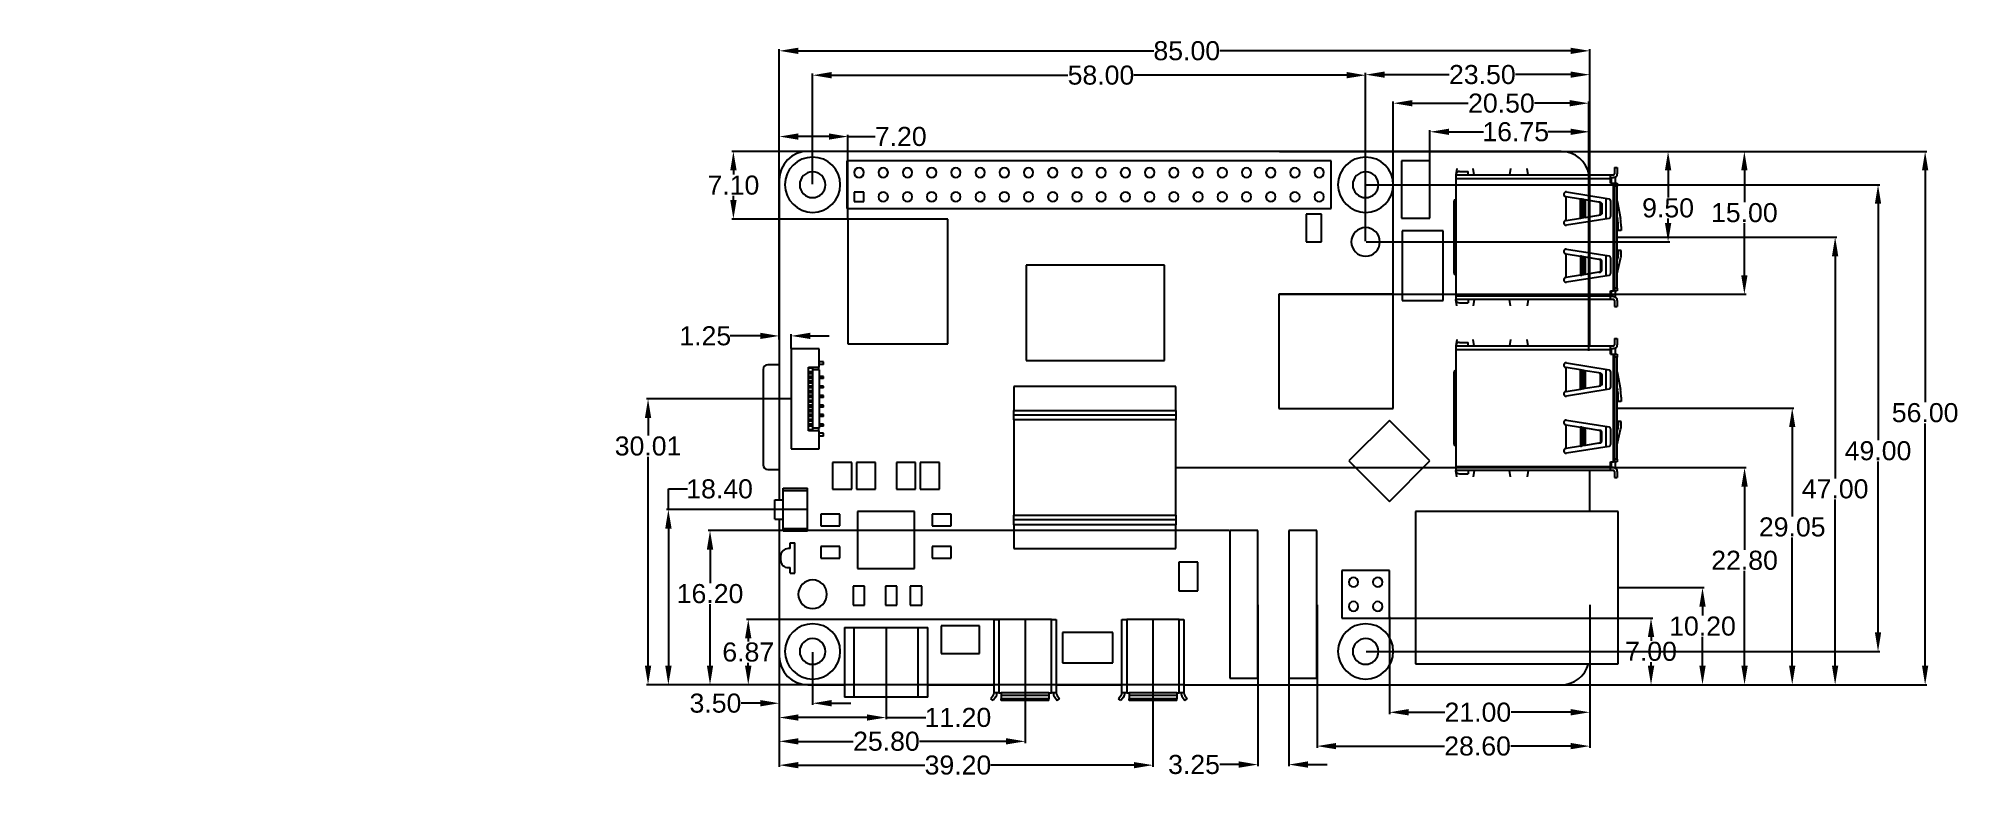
# Model space of a CAD drawing. Header units: millimetres. Extents: x 18 to 219, y -42 to 36.
import ezdxf

# ---------------------------------------------------------------- set-up
doc = ezdxf.new("R2010")
doc.units = ezdxf.units.MM
doc.header["$MEASUREMENT"] = 0
doc.layers.add('PDF_实体填充', color=30, linetype='Continuous', true_color=0xec6a1b)
doc.styles.get("Standard").update_dxf_attribs({"font": 'arial.ttf'})
doc.dimstyles.get("Standard").update_dxf_attribs({"dimtxt": 2, "dimasz": 2, "dimexe": 0.18, "dimexo": 0.0625, "dimgap": 0.09, "dimtad": 0, "dimtih": 1, "dimtoh": 1, "dimzin": 0, "dimdsep": 46, "dimtxsty": 'Standard', "dimcen": 0.09, "dimadec": 0, "dimazin": 0, "dimtfac": 1, "dimtofl": 0, "dimtmove": 0, "dimatfit": 3, "dimfxl": 1, "dimtolj": 1, "dimtzin": 0, "dimarcsym": 0})

msp = doc.modelspace()

# ---------------------------------------------------------------- blocks, each defined once
blk = doc.blocks.new('*D5')
at = {"color": 0, "lineweight": -2}
for p, q in [((118.24, -25.19), (91.83, -25.19)), ((92.01, -27.19), (92.01, -27.51)), ((92.01, -30.06), (92.01, -29.74)), ((110.76, -32.06), (91.83, -32.06))]:
    blk.add_line(p, q, dxfattribs=at)
at = {"color": 0}
for points in [[(92.34, -27.19), (91.67, -27.19), (92.01, -25.19)], [(91.67, -30.06), (92.34, -30.06), (92.01, -32.06)]]:
    blk.add_solid(points, dxfattribs=at)
at = {"layer": 'Defpoints', "color": 0}
for p in [(118.3, -25.19), (92.01, -32.06), (110.83, -32.06)]:
    blk.add_point(p, dxfattribs=at)
at = {"color": 0, "insert": (92.01, -28.63), "char_height": 2, "attachment_point": 5}
blk.add_mtext('\\A1;6.87', dxfattribs=at)
blk = doc.blocks.new('*D6')
at = {"color": 0, "lineweight": -2}
for p, q in [((95.26, -25.26), (95.26, -38.18)), ((121.05, -25.26), (121.05, -38.18)), ((97.26, -38), (103.02, -38)), ((119.05, -38), (109.98, -38))]:
    blk.add_line(p, q, dxfattribs=at)
at = {"color": 0}
for points in [[(97.26, -37.67), (97.26, -38.33), (95.26, -38)], [(119.05, -38.33), (119.05, -37.67), (121.05, -38)]]:
    blk.add_solid(points, dxfattribs=at)
at = {"layer": 'Defpoints', "color": 0}
for p in [(95.26, -25.19), (121.05, -25.19), (95.26, -38)]:
    blk.add_point(p, dxfattribs=at)
at = {"color": 0, "insert": (106.5, -38), "char_height": 2, "attachment_point": 5}
blk.add_mtext('\\A1;25.80', dxfattribs=at)
blk = doc.blocks.new('*D7')
at = {"color": 0, "lineweight": -2}
for p, q in [((95.26, -25.26), (95.26, -40.68)), ((134.45, -25.26), (134.45, -40.68)), ((97.26, -40.5), (110.54, -40.5)), ((132.45, -40.5), (117.46, -40.5))]:
    blk.add_line(p, q, dxfattribs=at)
at = {"color": 0}
for points in [[(97.26, -40.17), (97.26, -40.83), (95.26, -40.5)], [(132.45, -40.83), (132.45, -40.17), (134.45, -40.5)]]:
    blk.add_solid(points, dxfattribs=at)
at = {"layer": 'Defpoints', "color": 0}
for p in [(95.26, -25.19), (134.45, -25.19), (95.26, -40.5)]:
    blk.add_point(p, dxfattribs=at)
at = {"color": 0, "insert": (114, -40.5), "char_height": 2, "attachment_point": 5}
blk.add_mtext('\\A1;39.20', dxfattribs=at)
blk = doc.blocks.new('*D8')
at = {"color": 0, "lineweight": -2}
for p, q in [((95.26, -26.12), (95.26, -35.68)), ((106.46, -26.12), (106.46, -35.68)), ((104.46, -35.5), (97.26, -35.5)), ((106.46, -35.5), (110.63, -35.5))]:
    blk.add_line(p, q, dxfattribs=at)
at = {"color": 0}
for points in [[(97.26, -35.17), (97.26, -35.83), (95.26, -35.5)], [(104.46, -35.83), (104.46, -35.17), (106.46, -35.5)]]:
    blk.add_solid(points, dxfattribs=at)
at = {"layer": 'Defpoints', "color": 0}
for p in [(95.26, -26.06), (106.46, -26.06), (95.26, -35.5)]:
    blk.add_point(p, dxfattribs=at)
at = {"color": 0, "insert": (114, -35.5), "char_height": 2, "attachment_point": 5}
blk.add_mtext('\\A1;11.20', dxfattribs=at)
blk = doc.blocks.new('*D9')
at = {"color": 0, "lineweight": -2}
for p, q in [((95.26, -28.62), (95.26, -34.18)), ((98.76, -28.62), (98.76, -34.18)), ((93.26, -34), (91.26, -34)), ((100.76, -34), (102.76, -34))]:
    blk.add_line(p, q, dxfattribs=at)
at = {"color": 0}
for points in [[(93.26, -34.33), (93.26, -33.66), (95.26, -34)], [(100.76, -33.66), (100.76, -34.33), (98.76, -34)]]:
    blk.add_solid(points, dxfattribs=at)
at = {"layer": 'Defpoints', "color": 0}
for p in [(95.26, -28.56), (98.76, -28.56), (95.26, -34)]:
    blk.add_point(p, dxfattribs=at)
at = {"color": 0, "insert": (88.57, -34), "char_height": 2, "attachment_point": 5}
blk.add_mtext('\\A1;3.50', dxfattribs=at)
blk = doc.blocks.new('*D10')
at = {"color": 0, "lineweight": -2}
for p, q in [((83.63, -13.66), (83.63, -11.5)), ((83.63, -11.5), (85.63, -11.5)), ((98.14, -13.66), (83.45, -13.66)), ((83.63, -15.66), (83.63, -30.06)), ((98.14, -32.06), (83.45, -32.06))]:
    blk.add_line(p, q, dxfattribs=at)
at = {"color": 0}
for points in [[(83.97, -15.66), (83.3, -15.66), (83.63, -13.66)], [(83.3, -30.06), (83.97, -30.06), (83.63, -32.06)]]:
    blk.add_solid(points, dxfattribs=at)
at = {"layer": 'Defpoints', "color": 0}
for p in [(98.21, -13.66), (83.63, -32.06), (98.21, -32.06)]:
    blk.add_point(p, dxfattribs=at)
at = {"color": 0, "insert": (89, -11.5), "char_height": 2, "attachment_point": 5}
blk.add_mtext('\\A1;18.40', dxfattribs=at)
blk = doc.blocks.new('*D11')
at = {"color": 0, "lineweight": -2}
for p, q in [((96.44, -2.05), (81.32, -2.05)), ((81.5, -4.05), (81.5, -5.89)), ((81.5, -30.06), (81.5, -8.11)), ((96.44, -32.06), (81.32, -32.06))]:
    blk.add_line(p, q, dxfattribs=at)
at = {"color": 0}
for points in [[(81.83, -4.05), (81.17, -4.05), (81.5, -2.05)], [(81.17, -30.06), (81.83, -30.06), (81.5, -32.06)]]:
    blk.add_solid(points, dxfattribs=at)
at = {"layer": 'Defpoints', "color": 0}
for p in [(96.51, -2.05), (81.5, -32.06), (96.51, -32.06)]:
    blk.add_point(p, dxfattribs=at)
at = {"color": 0, "insert": (81.5, -7), "char_height": 2, "attachment_point": 5}
blk.add_mtext('\\A1;30.01', dxfattribs=at)
blk = doc.blocks.new('*D12')
at = {"color": 0, "lineweight": -2}
for p, q in [((95.26, 16.9), (95.26, 25.68)), ((100.46, 25.5), (97.26, 25.5)), ((102.46, 16.9), (102.46, 25.68)), ((102.46, 25.5), (105.32, 25.5))]:
    blk.add_line(p, q, dxfattribs=at)
at = {"color": 0}
for points in [[(97.26, 25.83), (97.26, 25.17), (95.26, 25.5)], [(100.46, 25.17), (100.46, 25.83), (102.46, 25.5)]]:
    blk.add_solid(points, dxfattribs=at)
at = {"layer": 'Defpoints', "color": 0}
for p in [(95.26, 25.5), (95.26, 16.84), (102.46, 16.84)]:
    blk.add_point(p, dxfattribs=at)
at = {"color": 0, "insert": (108, 25.5), "char_height": 2, "attachment_point": 5}
blk.add_mtext('\\A1;7.20', dxfattribs=at)
blk = doc.blocks.new('*D13')
at = {"color": 0, "lineweight": -2, "transparency": 16777216}
for p, q in [((107.64, 23.94), (90.27, 23.94)), ((90.45, 21.94), (90.45, 21.5)), ((90.45, 18.84), (90.45, 19.28)), ((107.64, 16.84), (90.27, 16.84))]:
    blk.add_line(p, q, dxfattribs=at)
at = {"color": 0, "transparency": 16777216}
for points in [[(90.12, 21.94), (90.79, 21.94), (90.45, 23.94)], [(90.12, 18.84), (90.79, 18.84), (90.45, 16.84)]]:
    blk.add_solid(points, dxfattribs=at)
at = {"layer": 'Defpoints', "color": 0}
for p in [(90.45, 23.94), (107.71, 23.94), (107.71, 16.84)]:
    blk.add_point(p, dxfattribs=at)
at = {"color": 0, "transparency": 16777216, "insert": (90.45, 20.39), "char_height": 2, "attachment_point": 5}
blk.add_mtext('\\A1;7.10', dxfattribs=at)
blk = doc.blocks.new('*D18')
at = {"color": 0, "lineweight": -2}
for p, q in [((183.22, -3.01), (201.68, -3.01)), ((201.5, -5.01), (201.5, -14.39)), ((201.5, -30.06), (201.5, -16.61)), ((177.32, -32.06), (201.68, -32.06))]:
    blk.add_line(p, q, dxfattribs=at)
at = {"color": 0}
for points in [[(201.83, -5.01), (201.17, -5.01), (201.5, -3.01)], [(201.17, -30.06), (201.83, -30.06), (201.5, -32.06)]]:
    blk.add_solid(points, dxfattribs=at)
at = {"layer": 'Defpoints', "color": 0}
for p in [(183.16, -3.01), (177.26, -32.06), (201.5, -32.06)]:
    blk.add_point(p, dxfattribs=at)
at = {"color": 0, "insert": (201.5, -15.5), "char_height": 2, "attachment_point": 5}
blk.add_mtext('\\A1;29.05', dxfattribs=at)
blk = doc.blocks.new('*D19')
at = {"color": 0, "lineweight": -2}
for p, q in [((183.32, -21.86), (192.27, -21.86)), ((192.09, -23.86), (192.09, -24.8)), ((192.09, -30.06), (192.09, -27.02)), ((183.32, -32.06), (192.27, -32.06))]:
    blk.add_line(p, q, dxfattribs=at)
at = {"color": 0}
for points in [[(192.42, -23.86), (191.76, -23.86), (192.09, -21.86)], [(191.76, -30.06), (192.42, -30.06), (192.09, -32.06)]]:
    blk.add_solid(points, dxfattribs=at)
at = {"layer": 'Defpoints', "color": 0}
for p in [(183.26, -21.86), (183.26, -32.06), (192.09, -32.06)]:
    blk.add_point(p, dxfattribs=at)
at = {"color": 0, "insert": (192.09, -25.91), "char_height": 2, "attachment_point": 5}
blk.add_mtext('\\A1;10.20', dxfattribs=at)
blk = doc.blocks.new('*D20')
at = {"color": 0, "lineweight": -2}
for p, q in [((183.22, 14.94), (206.18, 14.94)), ((206, 12.94), (206, -10.39)), ((206, -30.06), (206, -12.61)), ((183.22, -32.06), (206.18, -32.06))]:
    blk.add_line(p, q, dxfattribs=at)
at = {"color": 0}
for points in [[(206.33, 12.94), (205.67, 12.94), (206, 14.94)], [(205.67, -30.06), (206.33, -30.06), (206, -32.06)]]:
    blk.add_solid(points, dxfattribs=at)
at = {"layer": 'Defpoints', "color": 0}
for p in [(183.16, 14.94), (183.16, -32.06), (206, -32.06)]:
    blk.add_point(p, dxfattribs=at)
at = {"color": 0, "insert": (206, -11.5), "char_height": 2, "attachment_point": 5}
blk.add_mtext('\\A1;47.00', dxfattribs=at)
blk = doc.blocks.new('*D21')
at = {"color": 0, "lineweight": -2}
for p, q in [((177.32, 23.94), (215.62, 23.94)), ((215.44, 21.94), (215.44, -2.39)), ((215.44, -30.06), (215.44, -4.61)), ((177.32, -32.06), (215.62, -32.06))]:
    blk.add_line(p, q, dxfattribs=at)
at = {"color": 0}
for points in [[(215.77, 21.94), (215.11, 21.94), (215.44, 23.94)], [(215.11, -30.06), (215.77, -30.06), (215.44, -32.06)]]:
    blk.add_solid(points, dxfattribs=at)
at = {"layer": 'Defpoints', "color": 0}
for p in [(177.26, 23.94), (177.26, -32.06), (215.44, -32.06)]:
    blk.add_point(p, dxfattribs=at)
at = {"color": 0, "insert": (215.44, -3.5), "char_height": 2, "attachment_point": 5}
blk.add_mtext('\\A1;56.00', dxfattribs=at)
blk = doc.blocks.new('*D22')
at = {"color": 0, "lineweight": -2}
for p, q in [((95.26, 4.2), (95.26, 34.68)), ((97.26, 34.5), (134.54, 34.5)), ((178.26, 34.5), (141.46, 34.5)), ((180.26, 4.2), (180.26, 34.68))]:
    blk.add_line(p, q, dxfattribs=at)
at = {"color": 0}
for points in [[(97.26, 34.83), (97.26, 34.17), (95.26, 34.5)], [(178.26, 34.17), (178.26, 34.83), (180.26, 34.5)]]:
    blk.add_solid(points, dxfattribs=at)
at = {"layer": 'Defpoints', "color": 0}
for p in [(180.26, 34.5), (95.26, 4.14), (180.26, 4.14)]:
    blk.add_point(p, dxfattribs=at)
at = {"color": 0, "insert": (138, 34.5), "char_height": 2, "attachment_point": 5}
blk.add_mtext('\\A1;85.00', dxfattribs=at)
blk = doc.blocks.new('*D26')
at = {"color": 0, "lineweight": -2}
for p, q in [((145.46, -23.67), (145.46, -40.62)), ((148.71, -23.67), (148.71, -40.62)), ((143.46, -40.44), (141.46, -40.44)), ((150.71, -40.44), (152.71, -40.44))]:
    blk.add_line(p, q, dxfattribs=at)
at = {"color": 0}
for points in [[(143.46, -40.77), (143.46, -40.1), (145.46, -40.44)], [(150.71, -40.1), (150.71, -40.77), (148.71, -40.44)]]:
    blk.add_solid(points, dxfattribs=at)
at = {"layer": 'Defpoints', "color": 0}
for p in [(145.46, -23.61), (148.71, -23.61), (148.71, -40.44)]:
    blk.add_point(p, dxfattribs=at)
at = {"color": 0, "insert": (138.76, -40.44), "char_height": 2, "attachment_point": 5}
blk.add_mtext('\\A1;3.25', dxfattribs=at)
blk = doc.blocks.new('*D28')
at = {"color": 0, "lineweight": -2}
for p, q in [((151.66, -23.67), (151.66, -38.68)), ((180.26, -23.67), (180.26, -38.68)), ((153.66, -38.5), (165.02, -38.5)), ((178.26, -38.5), (171.98, -38.5))]:
    blk.add_line(p, q, dxfattribs=at)
at = {"color": 0}
for points in [[(153.66, -38.17), (153.66, -38.83), (151.66, -38.5)], [(178.26, -38.83), (178.26, -38.17), (180.26, -38.5)]]:
    blk.add_solid(points, dxfattribs=at)
at = {"layer": 'Defpoints', "color": 0}
for p in [(151.66, -23.61), (180.26, -23.61), (180.26, -38.5)]:
    blk.add_point(p, dxfattribs=at)
at = {"color": 0, "insert": (168.5, -38.5), "char_height": 2, "attachment_point": 5}
blk.add_mtext('\\A1;28.60', dxfattribs=at)
blk = doc.blocks.new('*D29')
at = {"color": 0, "lineweight": -2}
for p, q in [((93.26, 4.57), (90.1, 4.57)), ((95.26, 4.63), (95.26, 4.75)), ((96.51, 3.26), (96.51, 4.75)), ((98.51, 4.57), (100.51, 4.57))]:
    blk.add_line(p, q, dxfattribs=at)
at = {"color": 0}
for points in [[(93.26, 4.24), (93.26, 4.9), (95.26, 4.57)], [(98.51, 4.9), (98.51, 4.24), (96.51, 4.57)]]:
    blk.add_solid(points, dxfattribs=at)
at = {"layer": 'Defpoints', "color": 0}
for p in [(95.26, 4.57), (95.26, 4.57), (96.51, 3.2)]:
    blk.add_point(p, dxfattribs=at)
at = {"color": 0, "insert": (87.5, 4.57), "char_height": 2, "attachment_point": 5}
blk.add_mtext('\\A1;1.25', dxfattribs=at)
blk = doc.blocks.new('*D30')
at = {"color": 0, "lineweight": -2}
for p, q in [((163.51, 23), (163.51, 26.18)), ((180.26, 8.45), (180.26, 26.18)), ((165.51, 26), (169.12, 26)), ((178.26, 26), (175.88, 26))]:
    blk.add_line(p, q, dxfattribs=at)
at = {"color": 0}
for points in [[(165.51, 26.33), (165.51, 25.67), (163.51, 26)], [(178.26, 25.67), (178.26, 26.33), (180.26, 26)]]:
    blk.add_solid(points, dxfattribs=at)
at = {"layer": 'Defpoints', "color": 0}
for p in [(180.26, 26), (163.51, 22.94), (180.26, 8.39)]:
    blk.add_point(p, dxfattribs=at)
at = {"color": 0, "insert": (172.5, 26), "char_height": 2, "attachment_point": 5}
blk.add_mtext('\\A1;16.75', dxfattribs=at)
blk = doc.blocks.new('*D40')
at = {"color": 0, "lineweight": -2}
for p, q in [((159.26, -24.94), (159.26, -35.13)), ((180.26, -24.94), (180.26, -35.13)), ((161.26, -34.95), (165.05, -34.95)), ((178.26, -34.95), (172.01, -34.95))]:
    blk.add_line(p, q, dxfattribs=at)
at = {"color": 0}
for points in [[(161.26, -34.61), (161.26, -35.28), (159.26, -34.95)], [(178.26, -35.28), (178.26, -34.61), (180.26, -34.95)]]:
    blk.add_solid(points, dxfattribs=at)
at = {"layer": 'Defpoints', "color": 0}
for p in [(159.26, -24.88), (180.26, -24.88), (180.26, -34.95)]:
    blk.add_point(p, dxfattribs=at)
at = {"color": 0, "insert": (168.53, -34.95), "char_height": 2, "attachment_point": 5}
blk.add_mtext('\\A1;21.00', dxfattribs=at)
blk = doc.blocks.new('*D41')
at = {"color": 0, "lineweight": -2}
for p, q in [((98.76, 20.5), (98.76, 32.12)), ((100.76, 31.94), (125.54, 31.94)), ((154.76, 31.94), (132.46, 31.94)), ((156.76, 20.5), (156.76, 32.12))]:
    blk.add_line(p, q, dxfattribs=at)
at = {"color": 0}
for points in [[(100.76, 32.28), (100.76, 31.61), (98.76, 31.94)], [(154.76, 31.61), (154.76, 32.28), (156.76, 31.94)]]:
    blk.add_solid(points, dxfattribs=at)
at = {"layer": 'Defpoints', "color": 0}
for p in [(156.76, 31.94), (98.76, 20.44), (156.76, 20.44)]:
    blk.add_point(p, dxfattribs=at)
at = {"color": 0, "insert": (129, 31.94), "char_height": 2, "attachment_point": 5}
blk.add_mtext('\\A1;58.00', dxfattribs=at)
blk = doc.blocks.new('*D42')
at = {"color": 0, "lineweight": -2}
for p, q in [((156.82, 20.44), (210.68, 20.44)), ((210.5, 18.44), (210.5, -6.39)), ((210.5, -26.56), (210.5, -8.61)), ((156.82, -28.56), (210.68, -28.56))]:
    blk.add_line(p, q, dxfattribs=at)
at = {"color": 0}
for points in [[(210.83, 18.44), (210.17, 18.44), (210.5, 20.44)], [(210.17, -26.56), (210.83, -26.56), (210.5, -28.56)]]:
    blk.add_solid(points, dxfattribs=at)
at = {"layer": 'Defpoints', "color": 0}
for p in [(156.76, 20.44), (156.76, -28.56), (210.5, -28.56)]:
    blk.add_point(p, dxfattribs=at)
at = {"color": 0, "insert": (210.5, -7.5), "char_height": 2, "attachment_point": 5}
blk.add_mtext('\\A1;49.00', dxfattribs=at)
blk = doc.blocks.new('*D43')
at = {"color": 0, "lineweight": -2}
for p, q in [((147.72, 23.94), (196.66, 23.94)), ((196.48, 21.94), (196.48, 18.61)), ((196.48, 10.94), (196.48, 16.39)), ((147.72, 8.94), (196.66, 8.94))]:
    blk.add_line(p, q, dxfattribs=at)
at = {"color": 0}
for points in [[(196.81, 21.94), (196.15, 21.94), (196.48, 23.94)], [(196.15, 10.94), (196.81, 10.94), (196.48, 8.94)]]:
    blk.add_solid(points, dxfattribs=at)
at = {"layer": 'Defpoints', "color": 0}
for p in [(147.66, 23.94), (196.48, 23.94), (147.66, 8.94)]:
    blk.add_point(p, dxfattribs=at)
at = {"color": 0, "insert": (196.48, 17.5), "char_height": 2, "attachment_point": 5}
blk.add_mtext('\\A1;15.00', dxfattribs=at)
blk = doc.blocks.new('*D44')
at = {"color": 0, "lineweight": -2}
for p, q in [((159.66, 3), (159.66, 29.18)), ((161.66, 29), (167.52, 29)), ((178.16, 29), (174.48, 29)), ((180.16, 3), (180.16, 29.18))]:
    blk.add_line(p, q, dxfattribs=at)
at = {"color": 0}
for points in [[(161.66, 29.33), (161.66, 28.67), (159.66, 29)], [(178.16, 28.67), (178.16, 29.33), (180.16, 29)]]:
    blk.add_solid(points, dxfattribs=at)
at = {"layer": 'Defpoints', "color": 0}
for p in [(180.16, 29), (159.66, 2.94), (180.16, 2.94)]:
    blk.add_point(p, dxfattribs=at)
at = {"color": 0, "insert": (171, 29), "char_height": 2, "attachment_point": 5}
blk.add_mtext('\\A1;20.50', dxfattribs=at)
blk = doc.blocks.new('*D45')
at = {"color": 0, "lineweight": -2}
for p, q in [((156.82, 23.94), (188.66, 23.94)), ((188.48, 21.94), (188.48, 19.11)), ((188.48, 16.44), (188.48, 16.89)), ((156.82, 14.44), (188.66, 14.44))]:
    blk.add_line(p, q, dxfattribs=at)
at = {"color": 0}
for points in [[(188.82, 21.94), (188.15, 21.94), (188.48, 23.94)], [(188.15, 16.44), (188.82, 16.44), (188.48, 14.44)]]:
    blk.add_solid(points, dxfattribs=at)
at = {"layer": 'Defpoints', "color": 0}
for p in [(156.76, 23.94), (188.48, 23.94), (156.76, 14.44)]:
    blk.add_point(p, dxfattribs=at)
at = {"color": 0, "insert": (188.48, 18), "char_height": 2, "attachment_point": 5}
blk.add_mtext('\\A1;9.50', dxfattribs=at)
blk = doc.blocks.new('*D46')
at = {"color": 0, "lineweight": -2}
for p, q in [((156.76, 14.5), (156.76, 32.18)), ((158.76, 32), (165.52, 32)), ((178.26, 32), (172.48, 32)), ((180.26, 14.5), (180.26, 32.18))]:
    blk.add_line(p, q, dxfattribs=at)
at = {"color": 0}
for points in [[(158.76, 32.33), (158.76, 31.67), (156.76, 32)], [(178.26, 31.67), (178.26, 32.33), (180.26, 32)]]:
    blk.add_solid(points, dxfattribs=at)
at = {"layer": 'Defpoints', "color": 0}
for p in [(180.26, 32), (156.76, 14.44), (180.26, 14.44)]:
    blk.add_point(p, dxfattribs=at)
at = {"color": 0, "insert": (169, 32), "char_height": 2, "attachment_point": 5}
blk.add_mtext('\\A1;23.50', dxfattribs=at)
blk = doc.blocks.new('*D47')
at = {"color": 0, "lineweight": -2}
for p, q in [((142.44, -15.86), (87.82, -15.86)), ((88, -17.86), (88, -21.39)), ((88, -30.06), (88, -23.61)), ((137.64, -32.06), (87.82, -32.06))]:
    blk.add_line(p, q, dxfattribs=at)
at = {"color": 0}
for points in [[(88.33, -17.86), (87.67, -17.86), (88, -15.86)], [(87.67, -30.06), (88.33, -30.06), (88, -32.06)]]:
    blk.add_solid(points, dxfattribs=at)
at = {"layer": 'Defpoints', "color": 0}
for p in [(142.51, -15.86), (88, -32.06), (137.7, -32.06)]:
    blk.add_point(p, dxfattribs=at)
at = {"color": 0, "insert": (88, -22.5), "char_height": 2, "attachment_point": 5}
blk.add_mtext('\\A1;16.20', dxfattribs=at)
blk = doc.blocks.new('*D48')
at = {"color": 0, "lineweight": -2}
for p, q in [((136.92, -9.26), (196.68, -9.26)), ((196.5, -11.26), (196.5, -17.89)), ((196.5, -30.06), (196.5, -20.11)), ((137.82, -32.06), (196.68, -32.06))]:
    blk.add_line(p, q, dxfattribs=at)
at = {"color": 0}
for points in [[(196.83, -11.26), (196.17, -11.26), (196.5, -9.26)], [(196.17, -30.06), (196.83, -30.06), (196.5, -32.06)]]:
    blk.add_solid(points, dxfattribs=at)
at = {"layer": 'Defpoints', "color": 0}
for p in [(136.86, -9.26), (137.76, -32.06), (196.5, -32.06)]:
    blk.add_point(p, dxfattribs=at)
at = {"color": 0, "insert": (196.5, -19), "char_height": 2, "attachment_point": 5}
blk.add_mtext('\\A1;22.80', dxfattribs=at)
blk = doc.blocks.new('*D50')
at = {"color": 0, "lineweight": -2, "transparency": 16777216}
for p, q in [((159.32, -25.06), (186.87, -25.06)), ((186.69, -27.06), (186.69, -27.45)), ((186.69, -30.06), (186.69, -29.67)), ((159.32, -32.06), (186.87, -32.06))]:
    blk.add_line(p, q, dxfattribs=at)
at = {"color": 0, "transparency": 16777216}
for points in [[(186.36, -27.06), (187.03, -27.06), (186.69, -25.06)], [(186.36, -30.06), (187.03, -30.06), (186.69, -32.06)]]:
    blk.add_solid(points, dxfattribs=at)
at = {"layer": 'Defpoints', "color": 0}
for p in [(159.26, -25.06), (159.26, -32.06), (186.69, -32.06)]:
    blk.add_point(p, dxfattribs=at)
at = {"color": 0, "transparency": 16777216, "insert": (186.69, -28.56), "char_height": 2, "attachment_point": 5}
blk.add_mtext('\\A1;7.00', dxfattribs=at)

# ---------------------------------------------------------------- dimensions: what is measured, and where the dimension line sits
at = {"color": 4}
for base, p1, p2, picture, middle in [((180.256, 34.5), (95.256, 4.141), (180.256, 4.141), '*D22', (138, 34.5)), ((156.756, 31.942), (98.756, 20.441), (156.756, 20.441), '*D41', (129, 31.942)), ((180.256, 32), (156.756, 14.441), (180.256, 14.441), '*D46', (169, 32)), ((180.156, 29), (159.656, 2.941), (180.156, 2.941), '*D44', (171, 29)), ((95.256, 25.5), (102.456, 16.841), (95.256, 16.841), '*D12', (108, 25.5)), ((95.256, 4.571), (96.506, 3.201), (95.256, 4.571), '*D29', (87.503, 4.571)), ((148.706, -40.436), (145.456, -23.609), (148.706, -23.609), '*D26', (138.762, -40.436)), ((180.256, -38.5), (151.656, -23.609), (180.256, -23.609), '*D28', (168.5, -38.5)), ((95.2561, -38), (121.0514, -25.1933), (95.2561, -25.1933), '*D6', (106.5, -38)), ((95.2561, -40.5), (134.4513, -25.1933), (95.2561, -25.1933), '*D7', (114, -40.5)), ((95.256, -35.5), (106.456, -26.059), (95.256, -26.059), '*D8', (114, -35.5)), ((180.256, -34.948), (159.256, -24.879), (180.256, -24.879), '*D40', (168.532, -34.948)), ((95.256, -33.998), (98.756, -28.559), (95.256, -28.559), '*D9', (88.573, -33.998))]:
    dim = msp.add_linear_dim(base=base, p1=p1, p2=p2, dimstyle='Standard', dxfattribs=at)
    dim.commit()
    dim.dimension.update_dxf_attribs({"geometry": picture, "text_midpoint": middle, "dimtype": 160})
for base, p1, p2, angle, picture, middle, dimtype in [((180.256, 26), (163.506, 22.941), (180.256, 8.391), 180, '*D30', (172.5, 26), 160), ((90.454, 23.941), (107.706, 16.841), (107.706, 23.941), 90, '*D13', (90.454, 20.391), 160), ((196.481, 23.941), (147.656, 8.941), (147.656, 23.941), 90, '*D43', (196.481, 17.5), 160), ((188.482, 23.941), (156.756, 14.441), (156.756, 23.941), 90, '*D45', (188.482, 18), 160), ((215.438, -32.059), (177.256, 23.941), (177.256, -32.059), 270, '*D21', (215.438, -3.5), 160), ((210.5, -28.559), (156.756, 20.441), (156.756, -28.559), 90, '*D42', (210.5, -7.5), 160), ((206, -32.059), (183.156, 14.941), (183.156, -32.059), 270, '*D20', (206, -11.5), 161), ((81.5, -32.059), (96.506, -2.049), (96.506, -32.059), 90, '*D11', (81.5, -7), 160), ((201.5, -32.059), (183.156, -3.009), (177.256, -32.059), 90, '*D18', (201.5, -15.5), 160), ((196.5, -32.059), (136.856, -9.259), (137.756, -32.059), 90, '*D48', (196.5, -19), 160), ((83.633, -32.059), (98.206, -13.659), (98.206, -32.059), 90, '*D10', (89, -11.5), 160), ((88, -32.059), (142.506, -15.859), (137.701, -32.059), 270, '*D47', (88, -22.5), 160), ((192.09, -32.059), (183.256, -21.859), (183.256, -32.059), 90, '*D19', (192.09, -25.908), 160), ((92.007, -32.059), (118.301, -25.193), (110.826, -32.059), 270, '*D5', (92.007, -28.626), 160)]:
    dim = msp.add_linear_dim(base=base, p1=p1, p2=p2, angle=angle, dimstyle='Standard', dxfattribs=at)
    dim.commit()
    dim.dimension.update_dxf_attribs({"geometry": picture, "text_midpoint": middle, "dimtype": dimtype})
dim = msp.add_linear_dim(base=(186.693, -32.059), p1=(159.256, -25.059), p2=(159.256, -32.059), angle=90, dimstyle='Standard', dxfattribs=at)
dim.commit()
dim.dimension.update_dxf_attribs({"geometry": '*D50', "text_midpoint": (186.693, -28.559)})

# ---------------------------------------------------------------- hatches: boundary and pattern name
at = {"layer": 'PDF_实体填充', "transparency": 33554559}
h = msp.add_hatch(color=256, dxfattribs=at)
h.paths.add_polyline_path([(17.558, 11.998), (17.558, 12.002)], flags=0)
h.paths.add_polyline_path([(17.945, 12.004), (17.945, 12)], flags=0)
h.paths.add_polyline_path([(17.836, 11.999), (17.836, 12.003)], flags=0)
h.paths.add_polyline_path([(17.668, 12.002), (17.668, 11.998)], flags=0)
h = msp.add_hatch(color=256, dxfattribs=at)
h.paths.add_polyline_path([(19.212, 11.894), (19.238, 11.894)], flags=0)
h.paths.add_polyline_path([(19.396, 12.011), (19.371, 12.011)], flags=0)
h.paths.add_polyline_path([(19.212, 11.894), (19.212, 11.894)], flags=0)

# ---------------------------------------------------------------- linework, layer by layer
at = {"color": 7, "linetype": 'Continuous', "lineweight": 25}
for p, q in [((177.256, 23.941), (98.256, 23.941)), ((153.156, 22.941), (102.356, 22.941)), ((102.356, 22.941), (102.356, 17.941)), ((153.156, 17.941), (153.156, 22.941)), ((160.506, 22.941), (160.506, 16.941)), ((163.506, 22.941), (160.506, 22.941)), ((163.506, 16.941), (163.506, 22.941)), ((166.312, 22.144), (166.206, 21.491)), ((168.156, 21.491), (168.05, 22.144)), ((171.962, 22.144), (171.856, 21.491)), ((173.806, 21.491), (173.7, 22.144)), ((182.856, 22.241), (182.856, 21.591)), ((182.856, 22.241), (183.156, 22.241)), ((183.156, 22.241), (183.156, 21.591)), ((95.256, 20.941), (95.256, -12.659)), ((166.206, 21.491), (182.456, 21.491)), ((166.206, 21.491), (166.206, 21.091)), ((166.206, 21.091), (182.456, 21.091)), ((166.206, 21.091), (166.206, 8.791)), ((166.606, 21.841), (167.506, 21.841)), ((167.156, 21.491), (167.156, 21.491)), ((167.156, 21.491), (167.156, 21.491)), ((167.506, 21.491), (167.506, 21.841)), ((182.456, 21.091), (182.456, 21.491)), ((182.456, 21.491), (182.756, 21.491)), ((182.456, 21.191), (182.756, 21.191)), ((182.456, 20.591), (182.456, 21.091)), ((182.456, 20.591), (182.756, 20.591)), ((182.956, 21.191), (182.756, 21.191)), ((182.756, 9.291), (182.756, 20.591)), ((182.756, 20.591), (182.856, 20.591)), ((182.856, 20.591), (183.156, 20.591)), ((182.856, 20.591), (182.856, 20.291)), ((183.156, 20.291), (182.856, 20.291)), ((182.856, 20.291), (182.856, 9.591)), ((182.956, 20.591), (182.956, 21.191)), ((183.156, 20.591), (183.156, 20.291)), ((183.156, 9.591), (183.156, 20.291)), ((104.126, 19.671), (103.126, 19.671)), ((103.126, 19.671), (103.126, 18.671)), ((103.126, 18.671), (104.126, 18.671)), ((104.126, 18.671), (104.126, 19.671)), ((166.006, 18.541), (166.006, 18.191)), ((166.006, 18.191), (166.006, 11.691)), ((166.006, 18.191), (166.206, 18.191)), ((177.797, 19.185), (177.757, 19.192)), ((177.797, 16.698), (177.797, 19.185)), ((179.297, 18.942), (177.797, 19.185)), ((177.837, 19.685), (182.288, 18.969)), ((179.297, 16.941), (179.297, 18.942)), ((179.465, 16.968), (179.465, 18.915)), ((179.65, 18.885), (179.465, 18.915)), ((179.65, 16.998), (179.65, 18.885)), ((179.783, 18.863), (179.783, 17.019)), ((181.232, 18.628), (179.783, 18.863)), ((181.38, 18.604), (181.232, 18.628)), ((181.382, 17.453), (181.382, 18.43)), ((181.382, 18.43), (181.53, 18.406)), ((181.53, 18.406), (181.53, 17.477)), ((181.998, 16.867), (181.998, 19.015)), ((182.456, 18.771), (182.456, 17.111)), ((183.156, 18.761), (183.484, 16.894)), ((102.356, 17.941), (153.156, 17.941)), ((102.456, 16.841), (102.456, 3.741)), ((112.956, 16.841), (102.456, 16.841)), ((112.956, 3.741), (112.956, 16.841)), ((150.531, 17.341), (150.531, 14.441)), ((152.131, 17.341), (150.531, 17.341)), ((152.131, 14.441), (152.131, 17.341)), ((160.506, 16.941), (163.506, 16.941)), ((177.757, 16.691), (177.797, 16.698)), ((177.797, 16.698), (179.297, 16.941)), ((182.288, 16.914), (177.837, 16.198)), ((179.465, 16.968), (179.65, 16.998)), ((179.783, 17.019), (181.232, 17.254)), ((181.232, 17.254), (181.38, 17.278)), ((181.53, 17.477), (181.382, 17.453)), ((183.156, 17.029), (183.189, 16.843)), ((150.531, 14.441), (152.131, 14.441)), ((164.906, 15.591), (160.606, 15.591)), ((160.606, 15.591), (160.606, 8.291)), ((164.906, 8.291), (164.906, 15.591)), ((183.256, 15.647), (183.256, 16.071)), ((183.556, 15.647), (183.256, 15.647)), ((183.556, 16.071), (183.556, 15.647)), ((177.797, 13.185), (177.757, 13.192)), ((177.797, 10.698), (177.797, 13.185)), ((177.797, 13.185), (179.297, 12.942)), ((177.837, 13.685), (182.288, 12.969)), ((179.297, 12.942), (179.297, 10.941)), ((179.465, 10.968), (179.465, 12.915)), ((179.65, 12.885), (179.465, 12.915)), ((179.65, 12.885), (179.65, 10.998)), ((179.783, 12.863), (181.232, 12.628)), ((179.783, 12.863), (179.783, 11.019)), ((181.38, 12.604), (181.232, 12.628)), ((181.382, 12.43), (181.382, 11.453)), ((181.382, 12.43), (181.53, 12.406)), ((181.53, 11.477), (181.53, 12.406)), ((181.998, 10.867), (181.998, 13.015)), ((182.456, 12.771), (182.456, 11.111)), ((183.156, 12.485), (183.214, 12.743)), ((183.156, 11.121), (183.507, 12.677)), ((183.256, 13.541), (183.256, 13.117)), ((183.556, 13.541), (183.256, 13.541)), ((183.556, 13.117), (183.556, 13.541)), ((135.656, 11.991), (121.156, 11.991)), ((121.156, 11.991), (121.156, 1.991)), ((135.656, 1.991), (135.656, 11.991)), ((166.006, 11.691), (166.006, 11.341)), ((166.006, 11.691), (166.206, 11.691)), ((177.757, 10.691), (177.797, 10.698)), ((179.297, 10.941), (177.797, 10.698)), ((182.288, 10.914), (177.837, 10.198)), ((179.65, 10.998), (179.465, 10.968)), ((181.232, 11.254), (179.783, 11.019)), ((181.232, 11.254), (181.38, 11.278)), ((181.53, 11.477), (181.382, 11.453)), ((159.656, 8.941), (147.656, 8.941)), ((147.656, 8.941), (147.656, -3.059)), ((159.656, -3.059), (159.656, 8.941)), ((160.606, 8.291), (164.906, 8.291)), ((166.206, 8.791), (182.456, 8.791)), ((166.206, 8.791), (166.206, 8.391)), ((182.456, 8.391), (166.206, 8.391)), ((166.312, 7.739), (166.206, 8.391)), ((167.156, 8.391), (167.156, 8.391)), ((167.156, 8.391), (167.156, 8.391)), ((167.506, 8.391), (167.506, 8.041)), ((168.156, 8.391), (168.05, 7.739)), ((171.962, 7.739), (171.856, 8.391)), ((173.806, 8.391), (173.7, 7.739)), ((180.256, 3.541), (180.256, 8.391)), ((182.456, 8.791), (182.456, 9.291)), ((182.456, 9.291), (182.756, 9.291)), ((182.456, 8.391), (182.456, 8.791)), ((182.756, 8.691), (182.456, 8.691)), ((182.756, 8.391), (182.456, 8.391)), ((182.856, 9.291), (182.756, 9.291)), ((182.756, 8.691), (182.956, 8.691)), ((183.156, 9.591), (182.856, 9.591)), ((182.856, 9.591), (182.856, 9.291)), ((183.156, 9.291), (182.856, 9.291)), ((182.856, 8.291), (182.856, 7.641)), ((182.956, 8.691), (182.956, 9.291)), ((183.156, 9.591), (183.156, 9.291)), ((183.156, 8.291), (183.156, 7.641)), ((166.606, 8.041), (167.506, 8.041)), ((182.856, 7.641), (183.156, 7.641)), ((166.312, 4.194), (166.206, 3.541)), ((168.156, 3.541), (168.05, 4.194)), ((171.962, 4.194), (171.856, 3.541)), ((173.806, 3.541), (173.7, 4.194)), ((182.856, 4.291), (183.156, 4.291)), ((182.856, 4.291), (182.856, 3.641)), ((183.156, 4.291), (183.156, 3.641)), ((96.506, 3.201), (96.506, -7.299)), ((99.456, 3.201), (96.506, 3.201)), ((99.456, 1.301), (99.456, 3.201)), ((102.456, 3.741), (112.956, 3.741)), ((166.206, 3.541), (182.456, 3.541)), ((166.206, 3.541), (166.206, 3.141)), ((166.206, 3.141), (182.456, 3.141)), ((166.206, 3.141), (166.206, -9.159)), ((166.606, 3.891), (167.506, 3.891)), ((167.156, 3.541), (167.156, 3.541)), ((167.156, 3.541), (167.156, 3.541)), ((167.506, 3.541), (167.506, 3.891)), ((182.456, 3.141), (182.456, 3.541)), ((182.456, 3.541), (182.756, 3.541)), ((182.456, 3.241), (182.756, 3.241)), ((182.456, 2.641), (182.456, 3.141)), ((182.456, 2.641), (182.756, 2.641)), ((182.956, 3.241), (182.756, 3.241)), ((182.756, -8.659), (182.756, 2.641)), ((182.756, 2.641), (182.856, 2.641)), ((182.856, 2.641), (183.156, 2.641)), ((182.856, 2.641), (182.856, 2.341)), ((183.156, 2.341), (182.856, 2.341)), ((182.856, 2.341), (182.856, -8.359)), ((182.956, 2.641), (182.956, 3.241)), ((183.156, 2.641), (183.156, 2.341)), ((183.156, -8.359), (183.156, 2.341)), ((93.556, 1.041), (93.556, -8.959)), ((95.256, 1.541), (94.056, 1.541)), ((98.326, 1.301), (99.456, 1.301)), ((98.326, -5.399), (98.326, 1.301)), ((98.336, 1.211), (98.326, 1.211)), ((98.336, 1.301), (98.336, 1.211)), ((98.336, 1.211), (98.736, 1.211)), ((98.376, 0.801), (98.376, 0.601)), ((98.726, 0.801), (98.376, 0.801)), ((98.726, 0.601), (98.376, 0.601)), ((98.376, 0.301), (98.376, 0.101)), ((98.726, 0.301), (98.376, 0.301)), ((98.726, 0.101), (98.376, 0.101)), ((98.726, 0.801), (98.726, 0.601)), ((98.736, 0.801), (98.726, 0.801)), ((98.726, 0.601), (98.736, 0.601)), ((98.726, 0.301), (98.726, 0.101)), ((98.736, 0.301), (98.726, 0.301)), ((98.726, 0.101), (98.736, 0.101)), ((98.736, 1.211), (98.736, 1.011)), ((98.736, 1.011), (98.736, -5.109)), ((99.456, 1.011), (98.736, 1.011)), ((99.406, 1.011), (99.406, 1.301)), ((99.906, 1.851), (99.456, 1.851)), ((99.906, 1.551), (99.456, 1.551)), ((99.456, 1.011), (99.456, -5.109)), ((99.906, 0.301), (99.456, 0.301)), ((99.906, 0.101), (99.456, 0.101)), ((99.906, 1.551), (99.906, 1.851)), ((99.906, 0.101), (99.906, 0.301)), ((121.156, 1.991), (135.656, 1.991)), ((166.006, 0.591), (166.006, 0.241)), ((166.006, 0.241), (166.006, -6.259)), ((166.006, 0.241), (166.206, 0.241)), ((177.797, 1.235), (177.757, 1.242)), ((177.797, -1.252), (177.797, 1.235)), ((179.297, 0.992), (177.797, 1.235)), ((177.837, 1.735), (182.288, 1.019)), ((179.297, -1.009), (179.297, 0.992)), ((179.465, -0.982), (179.465, 0.965)), ((179.65, 0.935), (179.465, 0.965)), ((179.65, -0.952), (179.65, 0.935)), ((179.783, 0.913), (179.783, -0.931)), ((181.232, 0.678), (179.783, 0.913)), ((181.38, 0.654), (181.232, 0.678)), ((181.382, -0.497), (181.382, 0.48)), ((181.382, 0.48), (181.53, 0.456)), ((181.53, 0.456), (181.53, -0.473)), ((181.998, -1.083), (181.998, 1.065)), ((182.456, 0.821), (182.456, -0.839)), ((183.156, 0.811), (183.484, -1.056)), ((98.376, -0.199), (98.376, -0.399)), ((98.726, -0.199), (98.376, -0.199)), ((98.726, -0.399), (98.376, -0.399)), ((98.376, -0.699), (98.376, -0.899)), ((98.726, -0.699), (98.376, -0.699)), ((98.726, -0.899), (98.376, -0.899)), ((98.376, -1.199), (98.376, -1.399)), ((98.726, -1.199), (98.376, -1.199)), ((98.726, -1.399), (98.376, -1.399)), ((98.376, -1.699), (98.376, -1.899)), ((98.726, -1.699), (98.376, -1.699)), ((98.726, -1.899), (98.376, -1.899)), ((98.726, -0.199), (98.726, -0.399)), ((98.736, -0.199), (98.726, -0.199)), ((98.726, -0.399), (98.736, -0.399)), ((98.726, -0.699), (98.726, -0.899)), ((98.736, -0.699), (98.726, -0.699)), ((98.726, -0.899), (98.736, -0.899)), ((98.726, -1.199), (98.726, -1.399)), ((98.736, -1.199), (98.726, -1.199)), ((98.726, -1.399), (98.736, -1.399)), ((98.726, -1.699), (98.726, -1.899)), ((98.736, -1.699), (98.726, -1.699)), ((98.726, -1.899), (98.736, -1.899)), ((99.906, -0.699), (99.456, -0.699)), ((99.906, -0.899), (99.456, -0.899)), ((99.906, -1.699), (99.456, -1.699)), ((99.906, -1.899), (99.456, -1.899)), ((99.906, -0.899), (99.906, -0.699)), ((99.906, -1.899), (99.906, -1.699)), ((136.856, -0.759), (119.856, -0.759)), ((119.856, -0.759), (119.856, -3.259)), ((136.856, -3.259), (136.856, -0.759)), ((177.757, -1.259), (177.797, -1.252)), ((177.797, -1.252), (179.297, -1.009)), ((182.288, -1.036), (177.837, -1.752)), ((179.465, -0.982), (179.65, -0.952)), ((179.783, -0.931), (181.232, -0.696)), ((181.232, -0.696), (181.38, -0.672)), ((181.53, -0.473), (181.382, -0.497)), ((183.156, -0.921), (183.189, -1.107)), ((183.256, -2.303), (183.256, -1.879)), ((183.556, -1.879), (183.556, -2.303)), ((98.376, -2.199), (98.376, -2.399)), ((98.726, -2.199), (98.376, -2.199)), ((98.726, -2.399), (98.376, -2.399)), ((98.376, -2.699), (98.376, -2.899)), ((98.726, -2.699), (98.376, -2.699)), ((98.726, -2.899), (98.376, -2.899)), ((98.376, -3.199), (98.376, -3.399)), ((98.726, -3.199), (98.376, -3.199)), ((98.726, -3.399), (98.376, -3.399)), ((98.376, -3.699), (98.376, -3.899)), ((98.726, -3.699), (98.376, -3.699)), ((98.726, -3.899), (98.376, -3.899)), ((98.726, -2.199), (98.726, -2.399)), ((98.736, -2.199), (98.726, -2.199)), ((98.726, -2.399), (98.736, -2.399)), ((98.726, -2.699), (98.726, -2.899)), ((98.736, -2.699), (98.726, -2.699)), ((98.726, -2.899), (98.736, -2.899)), ((98.726, -3.199), (98.726, -3.399)), ((98.736, -3.199), (98.726, -3.199)), ((98.726, -3.399), (98.736, -3.399)), ((98.726, -3.699), (98.726, -3.899)), ((98.736, -3.699), (98.726, -3.699)), ((98.726, -3.899), (98.736, -3.899)), ((99.906, -2.699), (99.456, -2.699)), ((99.906, -2.899), (99.456, -2.899)), ((99.906, -3.699), (99.456, -3.699)), ((99.906, -3.899), (99.456, -3.899)), ((99.906, -2.899), (99.906, -2.699)), ((99.906, -3.899), (99.906, -3.699)), ((119.856, -3.259), (136.856, -3.259)), ((119.856, -3.759), (119.856, -3.259)), ((136.856, -3.759), (119.856, -3.759)), ((119.856, -4.259), (119.856, -3.759)), ((136.856, -3.259), (136.856, -3.759)), ((136.856, -3.759), (136.856, -4.259)), ((147.656, -3.059), (159.656, -3.059)), ((183.556, -2.303), (183.256, -2.303)), ((98.336, -5.309), (98.326, -5.309)), ((99.456, -5.399), (98.326, -5.399)), ((98.736, -5.309), (98.336, -5.309)), ((98.336, -5.309), (98.336, -5.399)), ((98.376, -4.199), (98.376, -4.399)), ((98.726, -4.199), (98.376, -4.199)), ((98.726, -4.399), (98.376, -4.399)), ((98.376, -4.699), (98.376, -4.899)), ((98.726, -4.699), (98.376, -4.699)), ((98.726, -4.899), (98.376, -4.899)), ((98.726, -4.199), (98.726, -4.399)), ((98.736, -4.199), (98.726, -4.199)), ((98.726, -4.399), (98.736, -4.399)), ((98.726, -4.699), (98.726, -4.899)), ((98.736, -4.699), (98.726, -4.699)), ((98.726, -4.899), (98.736, -4.899)), ((99.456, -5.109), (98.736, -5.109)), ((98.736, -5.109), (98.736, -5.309)), ((99.406, -5.399), (99.406, -5.109)), ((99.906, -4.699), (99.456, -4.699)), ((99.906, -4.899), (99.456, -4.899)), ((99.456, -7.299), (99.456, -5.399)), ((99.906, -5.649), (99.456, -5.649)), ((99.906, -5.949), (99.456, -5.949)), ((99.906, -4.899), (99.906, -4.699)), ((99.906, -5.949), (99.906, -5.649)), ((136.856, -4.259), (119.856, -4.259)), ((119.856, -4.259), (119.856, -14.259)), ((136.856, -14.259), (136.856, -4.259)), ((159.256, -4.316), (155.013, -8.559)), ((163.499, -8.559), (159.256, -4.316)), ((177.797, -4.765), (177.757, -4.758)), ((177.797, -7.252), (177.797, -4.765)), ((177.797, -4.765), (179.297, -5.008)), ((177.837, -4.265), (182.288, -4.981)), ((179.297, -5.008), (179.297, -7.009)), ((179.465, -6.982), (179.465, -5.035)), ((179.65, -5.065), (179.465, -5.035)), ((179.65, -5.065), (179.65, -6.952)), ((179.783, -5.087), (181.232, -5.322)), ((179.783, -5.087), (179.783, -6.931)), ((181.38, -5.346), (181.232, -5.322)), ((181.382, -5.52), (181.382, -6.497)), ((181.382, -5.52), (181.53, -5.544)), ((181.53, -6.473), (181.53, -5.544)), ((181.998, -7.083), (181.998, -4.935)), ((182.456, -5.179), (182.456, -6.839)), ((183.156, -5.465), (183.214, -5.207)), ((183.156, -6.829), (183.507, -5.273)), ((183.256, -4.409), (183.256, -4.833)), ((183.556, -4.409), (183.256, -4.409)), ((183.556, -4.833), (183.556, -4.409)), ((96.506, -7.299), (99.456, -7.299)), ((166.006, -6.259), (166.006, -6.609)), ((166.006, -6.259), (166.206, -6.259)), ((177.757, -7.259), (177.797, -7.252)), ((179.297, -7.009), (177.797, -7.252)), ((182.288, -7.036), (177.837, -7.752)), ((179.65, -6.952), (179.465, -6.982)), ((181.232, -6.696), (179.783, -6.931)), ((181.232, -6.696), (181.38, -6.672)), ((181.53, -6.473), (181.382, -6.497)), ((94.056, -9.459), (95.256, -9.459)), ((102.856, -8.709), (100.856, -8.709)), ((100.856, -8.709), (100.856, -11.509)), ((102.856, -11.509), (102.856, -8.709)), ((105.356, -8.709), (103.356, -8.709)), ((103.356, -8.709), (103.356, -11.509)), ((105.356, -11.509), (105.356, -8.709)), ((109.556, -8.709), (107.556, -8.709)), ((107.556, -8.709), (107.556, -11.509)), ((109.556, -11.509), (109.556, -8.709)), ((112.056, -8.709), (110.056, -8.709)), ((110.056, -8.709), (110.056, -11.509)), ((112.056, -11.509), (112.056, -8.709)), ((155.013, -8.559), (159.256, -12.801)), ((159.256, -12.801), (163.499, -8.559)), ((166.206, -9.159), (182.456, -9.159)), ((166.206, -9.159), (166.206, -9.559)), ((182.456, -9.559), (166.206, -9.559)), ((166.312, -10.211), (166.206, -9.559)), ((166.606, -9.909), (167.506, -9.909)), ((167.156, -9.559), (167.156, -9.559)), ((167.156, -9.559), (167.156, -9.559)), ((167.506, -9.559), (167.506, -9.909)), ((168.156, -9.559), (168.05, -10.211)), ((171.962, -10.211), (171.856, -9.559)), ((173.806, -9.559), (173.7, -10.211)), ((180.256, -13.859), (180.256, -9.559)), ((182.456, -9.159), (182.456, -8.659)), ((182.456, -8.659), (182.756, -8.659)), ((182.456, -9.559), (182.456, -9.159)), ((182.756, -9.259), (182.456, -9.259)), ((182.756, -9.559), (182.456, -9.559)), ((182.856, -8.659), (182.756, -8.659)), ((182.756, -9.259), (182.956, -9.259)), ((183.156, -8.359), (182.856, -8.359)), ((182.856, -8.359), (182.856, -8.659)), ((183.156, -8.659), (182.856, -8.659)), ((182.856, -9.659), (182.856, -10.309)), ((182.956, -9.259), (182.956, -8.659)), ((183.156, -8.359), (183.156, -8.659)), ((183.156, -9.659), (183.156, -10.309)), ((95.656, -11.409), (98.206, -11.409)), ((95.656, -11.659), (95.656, -11.409)), ((95.656, -11.659), (98.206, -11.659)), ((95.656, -15.659), (95.656, -11.659)), ((98.206, -11.659), (98.206, -11.409)), ((98.206, -15.659), (98.206, -11.659)), ((100.856, -11.509), (102.856, -11.509)), ((103.356, -11.509), (105.356, -11.509)), ((107.556, -11.509), (109.556, -11.509)), ((110.056, -11.509), (112.056, -11.509)), ((182.856, -10.309), (183.156, -10.309)), ((94.806, -12.659), (95.656, -12.659)), ((94.806, -14.659), (94.806, -12.659)), ((103.456, -13.859), (103.456, -19.859)), ((109.456, -13.859), (103.456, -13.859)), ((109.456, -19.859), (109.456, -13.859)), ((162.006, -13.859), (162.006, -29.859)), ((183.256, -13.859), (162.006, -13.859)), ((183.256, -29.859), (183.256, -13.859)), ((94.806, -14.659), (95.656, -14.659)), ((95.256, -14.659), (95.256, -29.059)), ((95.656, -15.659), (98.206, -15.659)), ((95.656, -15.909), (95.656, -15.659)), ((95.656, -15.909), (98.206, -15.909)), ((98.206, -15.909), (98.206, -15.659)), ((99.606, -14.159), (99.606, -15.359)), ((101.606, -14.159), (99.606, -14.159)), ((99.606, -15.359), (101.606, -15.359)), ((101.606, -15.359), (101.606, -14.159)), ((111.306, -14.159), (111.306, -15.359)), ((113.306, -14.159), (111.306, -14.159)), ((111.306, -15.359), (113.306, -15.359)), ((113.306, -15.359), (113.306, -14.159)), ((119.856, -14.259), (136.856, -14.259)), ((119.856, -14.759), (119.856, -14.259)), ((136.856, -14.759), (119.856, -14.759)), ((119.856, -15.259), (119.856, -14.759)), ((136.856, -15.259), (119.856, -15.259)), ((119.856, -15.259), (119.856, -17.759)), ((136.856, -14.259), (136.856, -14.759)), ((136.856, -14.759), (136.856, -15.259)), ((136.856, -17.759), (136.856, -15.259)), ((145.456, -15.859), (142.506, -15.859)), ((142.506, -15.859), (142.506, -31.359)), ((145.456, -31.359), (145.456, -15.859)), ((151.656, -15.859), (148.706, -15.859)), ((148.706, -15.859), (148.706, -31.359)), ((151.656, -31.359), (151.656, -15.859)), ((96.406, -17.759), (96.206, -17.759)), ((96.406, -17.159), (96.886, -17.159)), ((96.406, -17.759), (96.406, -17.159)), ((96.886, -20.359), (96.886, -17.159)), ((99.606, -17.559), (99.606, -18.759)), ((101.606, -17.559), (99.606, -17.559)), ((101.606, -18.759), (101.606, -17.559)), ((111.306, -17.559), (111.306, -18.759)), ((113.306, -17.559), (111.306, -17.559)), ((113.306, -18.759), (113.306, -17.559)), ((119.856, -17.759), (136.856, -17.759)), ((95.406, -18.559), (95.406, -18.959)), ((96.206, -19.759), (96.406, -19.759)), ((96.406, -20.359), (96.406, -19.759)), ((99.606, -18.759), (101.606, -18.759)), ((103.456, -19.859), (109.456, -19.859)), ((111.306, -18.759), (113.306, -18.759)), ((137.156, -19.184), (137.156, -22.184)), ((139.156, -19.184), (137.156, -19.184)), ((139.156, -22.184), (139.156, -19.184)), ((154.256, -20.059), (154.256, -25.059)), ((159.256, -20.059), (154.256, -20.059)), ((159.256, -25.059), (159.256, -20.059)), ((96.406, -20.359), (96.886, -20.359)), ((103.006, -21.709), (103.006, -23.709)), ((104.206, -21.709), (103.006, -21.709)), ((104.206, -23.709), (104.206, -21.709)), ((107.606, -21.709), (106.406, -21.709)), ((106.406, -21.709), (106.406, -23.709)), ((107.606, -23.709), (107.606, -21.709)), ((110.206, -21.709), (109.006, -21.709)), ((109.006, -21.709), (109.006, -23.709)), ((110.206, -23.709), (110.206, -21.709)), ((103.006, -23.709), (104.206, -23.709)), ((106.406, -23.709), (107.606, -23.709)), ((109.006, -23.709), (110.206, -23.709)), ((137.156, -22.184), (139.156, -22.184)), ((102.086, -26.059), (102.086, -33.359)), ((102.086, -26.059), (103.086, -26.059)), ((103.086, -26.059), (103.086, -33.359)), ((103.086, -26.059), (109.826, -26.059)), ((109.826, -33.359), (109.826, -26.059)), ((109.826, -26.059), (110.826, -26.059)), ((110.826, -33.359), (110.826, -26.059)), ((116.256, -25.859), (112.256, -25.859)), ((112.256, -25.859), (112.256, -28.759)), ((116.256, -28.759), (116.256, -25.859)), ((117.801, -32.893), (117.801, -25.193)), ((117.801, -25.193), (118.301, -25.193)), ((118.301, -25.193), (118.301, -32.893)), ((123.801, -25.193), (118.301, -25.193)), ((123.801, -32.893), (123.801, -25.193)), ((123.801, -25.193), (124.301, -25.193)), ((124.301, -25.193), (124.301, -32.893)), ((131.201, -32.893), (131.201, -25.193)), ((131.201, -25.193), (131.701, -25.193)), ((131.701, -25.193), (131.701, -32.893)), ((137.201, -25.193), (131.701, -25.193)), ((137.201, -32.893), (137.201, -25.193)), ((137.201, -25.193), (137.701, -25.193)), ((137.701, -25.193), (137.701, -32.893)), ((154.256, -25.059), (159.256, -25.059)), ((124.956, -26.559), (124.956, -29.759)), ((130.256, -26.559), (124.956, -26.559)), ((130.256, -29.759), (130.256, -26.559)), ((112.256, -28.759), (116.256, -28.759)), ((124.956, -29.759), (130.256, -29.759)), ((162.006, -29.859), (183.256, -29.859)), ((98.256, -32.059), (102.086, -32.059)), ((110.826, -32.059), (117.801, -32.059)), ((124.301, -32.059), (131.201, -32.059)), ((137.701, -32.059), (177.256, -32.059)), ((142.506, -31.359), (145.456, -31.359)), ((148.706, -31.359), (151.656, -31.359)), ((103.086, -33.359), (102.086, -33.359)), ((109.826, -33.359), (103.086, -33.359)), ((110.826, -33.359), (109.826, -33.359)), ((117.71, -33.181), (117.451, -33.55)), ((117.697, -33.722), (117.451, -33.55)), ((117.956, -33.353), (117.697, -33.722)), ((118.301, -32.893), (117.801, -32.893)), ((118.301, -32.893), (118.551, -32.893)), ((123.551, -32.893), (118.551, -32.893)), ((118.551, -32.893), (118.551, -33.181)), ((123.551, -33.181), (118.551, -33.181)), ((118.551, -33.181), (118.551, -33.55)), ((123.551, -33.55), (118.551, -33.55)), ((118.551, -33.722), (118.551, -33.55)), ((123.551, -33.722), (118.551, -33.722)), ((123.551, -32.893), (123.551, -33.181)), ((123.551, -32.893), (123.801, -32.893)), ((123.551, -33.181), (123.551, -33.55)), ((123.551, -33.722), (123.551, -33.55)), ((124.301, -32.893), (123.801, -32.893)), ((124.147, -33.353), (124.406, -33.722)), ((124.392, -33.181), (124.651, -33.55)), ((124.406, -33.722), (124.651, -33.55)), ((131.11, -33.181), (130.851, -33.55)), ((131.097, -33.722), (130.851, -33.55)), ((131.356, -33.353), (131.097, -33.722)), ((131.701, -32.893), (131.201, -32.893)), ((131.701, -32.893), (131.951, -32.893)), ((136.951, -32.893), (131.951, -32.893)), ((131.951, -32.893), (131.951, -33.181)), ((136.951, -33.181), (131.951, -33.181)), ((131.951, -33.181), (131.951, -33.55)), ((136.951, -33.55), (131.951, -33.55)), ((131.951, -33.722), (131.951, -33.55)), ((136.951, -33.722), (131.951, -33.722)), ((136.951, -32.893), (136.951, -33.181)), ((136.951, -32.893), (137.201, -32.893)), ((136.951, -33.181), (136.951, -33.55)), ((136.951, -33.722), (136.951, -33.55)), ((137.701, -32.893), (137.201, -32.893)), ((137.547, -33.353), (137.806, -33.722)), ((137.792, -33.181), (138.051, -33.55)), ((137.806, -33.722), (138.051, -33.55))]:
    msp.add_line(p, q, dxfattribs=at)
at = {"color": 8, "linetype": 'Continuous', "lineweight": 25}
for p, q in [((182.556, 20.591), (182.556, 21.191)), ((182.556, 8.691), (182.556, 9.291)), ((182.556, 2.641), (182.556, 3.241)), ((182.556, -9.259), (182.556, -8.659))]:
    msp.add_line(p, q, dxfattribs=at)
at = {"color": 7, "linetype": 'Continuous', "lineweight": 25}
for centre, radius, start, end in [((98.256, 20.941), 3, 90, 180), ((98.756, 20.441), 2.9, 90, 270), ((98.756, 20.441), 2.9, 270, 90), ((103.626, 21.711), 0.5, 90, 270), ((103.626, 21.711), 0.5, 270, 90), ((106.166, 21.711), 0.5, 90, 270), ((106.166, 21.711), 0.5, 270, 90), ((108.706, 21.711), 0.5, 90, 270), ((108.706, 21.711), 0.5, 270, 90), ((111.246, 21.711), 0.5, 90, 270), ((111.246, 21.711), 0.5, 270, 90), ((113.786, 21.711), 0.5, 90, 270), ((113.786, 21.711), 0.5, 270, 90), ((116.326, 21.711), 0.5, 90, 270), ((116.326, 21.711), 0.5, 270, 90), ((118.866, 21.711), 0.5, 90, 270), ((118.866, 21.711), 0.5, 270, 90), ((121.406, 21.711), 0.5, 90, 270), ((121.406, 21.711), 0.5, 270, 90), ((123.946, 21.711), 0.5, 90, 270), ((123.946, 21.711), 0.5, 270, 90), ((126.486, 21.711), 0.5, 90, 270), ((126.486, 21.711), 0.5, 270, 90), ((129.026, 21.711), 0.5, 90, 270), ((129.026, 21.711), 0.5, 270, 90), ((131.566, 21.711), 0.5, 90, 270), ((131.566, 21.711), 0.5, 270, 90), ((134.106, 21.711), 0.5, 90, 270), ((134.106, 21.711), 0.5, 270, 90), ((136.646, 21.711), 0.5, 90, 270), ((136.646, 21.711), 0.5, 270, 90), ((139.186, 21.711), 0.5, 90, 270), ((139.186, 21.711), 0.5, 270, 90), ((141.726, 21.711), 0.5, 90, 270), ((141.726, 21.711), 0.5, 270, 90), ((144.266, 21.711), 0.5, 90, 270), ((144.266, 21.711), 0.5, 270, 90), ((146.806, 21.711), 0.5, 90, 270), ((146.806, 21.711), 0.5, 270, 90), ((149.346, 21.711), 0.5, 90, 270), ((149.346, 21.711), 0.5, 270, 90), ((151.886, 21.711), 0.5, 90, 270), ((151.886, 21.711), 0.5, 270, 90), ((156.756, 20.441), 2.9, 90, 270), ((156.756, 20.441), 2.9, 270, 90), ((177.256, 20.941), 3, 10.56398, 90), ((98.756, 20.441), 1.35, 90, 270), ((98.756, 20.441), 1.35, 270, 90), ((156.756, 20.441), 1.35, 90, 270), ((156.756, 20.441), 1.35, 270, 90), ((166.606, 21.441), 0.4, 90, 172.81924), ((182.756, 21.591), 0.4, 270, 0), ((182.756, 21.591), 0.1, 270, 0), ((106.166, 19.171), 0.5, 90, 270), ((106.166, 19.171), 0.5, 270, 90), ((108.706, 19.171), 0.5, 90, 270), ((108.706, 19.171), 0.5, 270, 90), ((111.246, 19.171), 0.5, 90, 270), ((111.246, 19.171), 0.5, 270, 90), ((113.786, 19.171), 0.5, 90, 270), ((113.786, 19.171), 0.5, 270, 90), ((116.326, 19.171), 0.5, 90, 270), ((116.326, 19.171), 0.5, 270, 90), ((118.866, 19.171), 0.5, 90, 270), ((118.866, 19.171), 0.5, 270, 90), ((121.406, 19.171), 0.5, 90, 270), ((121.406, 19.171), 0.5, 270, 90), ((123.946, 19.171), 0.5, 90, 270), ((123.946, 19.171), 0.5, 270, 90), ((126.486, 19.171), 0.5, 90, 270), ((126.486, 19.171), 0.5, 270, 90), ((129.026, 19.171), 0.5, 90, 270), ((129.026, 19.171), 0.5, 270, 90), ((131.566, 19.171), 0.5, 90, 270), ((131.566, 19.171), 0.5, 270, 90), ((134.106, 19.171), 0.5, 90, 270), ((134.106, 19.171), 0.5, 270, 90), ((136.646, 19.171), 0.5, 90, 270), ((136.646, 19.171), 0.5, 270, 90), ((139.186, 19.171), 0.5, 90, 270), ((139.186, 19.171), 0.5, 270, 90), ((141.726, 19.171), 0.5, 90, 270), ((141.726, 19.171), 0.5, 270, 90), ((144.266, 19.171), 0.5, 90, 270), ((144.266, 19.171), 0.5, 270, 90), ((146.806, 19.171), 0.5, 90, 270), ((146.806, 19.171), 0.5, 270, 90), ((149.346, 19.171), 0.5, 90, 270), ((149.346, 19.171), 0.5, 270, 90), ((151.886, 19.171), 0.5, 90, 270), ((151.886, 19.171), 0.5, 270, 90), ((166.506, 18.541), 0.5, 126.8699, 180), ((177.797, 19.438), 0.25, 80.857, 260.7931), ((182.256, 18.771), 0.2, 0, 80.857), ((177.797, 16.444), 0.25, 99.2069, 279.143), ((182.256, 17.111), 0.2, 279.143, 0), ((178.802, 16.071), 4.454, 0, 9.97076), ((178.802, 16.071), 4.754, 0, 9.97076), ((156.756, 14.441), 1.5, 90, 270), ((156.756, 14.441), 1.5, 270, 90), ((177.797, 13.438), 0.25, 80.857, 260.7931), ((182.256, 12.771), 0.2, 0, 80.857), ((181.556, 13.117), 1.7, 347.28809, 0), ((181.556, 13.117), 2, 347.28809, 0), ((166.506, 11.341), 0.5, 180, 233.1301), ((177.797, 10.444), 0.25, 99.2069, 279.143), ((182.256, 11.111), 0.2, 279.143, 0), ((166.606, 8.441), 0.4, 187.18076, 270), ((182.756, 8.291), 0.4, 0, 90), ((182.756, 8.291), 0.1, 0, 90), ((166.606, 3.491), 0.4, 90, 172.81924), ((182.756, 3.641), 0.4, 270, 0), ((182.756, 3.641), 0.1, 270, 0), ((94.056, 1.041), 0.5, 90, 180), ((166.506, 0.591), 0.5, 126.8699, 180), ((177.797, 1.488), 0.25, 80.857, 260.7931), ((182.256, 0.821), 0.2, 0, 80.857), ((177.797, -1.506), 0.25, 99.2069, 279.143), ((182.256, -0.839), 0.2, 279.143, 0), ((178.802, -1.879), 4.454, 0, 9.97076), ((178.802, -1.879), 4.754, 0, 9.97076), ((177.797, -4.512), 0.25, 80.857, 260.7931), ((182.256, -5.179), 0.2, 0, 80.857), ((181.556, -4.833), 1.7, 347.28809, 0), ((181.556, -4.833), 2, 347.28809, 0), ((166.506, -6.609), 0.5, 180, 233.1301), ((177.797, -7.506), 0.25, 99.2069, 279.143), ((182.256, -6.839), 0.2, 279.143, 0), ((94.056, -8.959), 0.5, 180, 270), ((166.606, -9.509), 0.4, 187.18076, 270), ((182.756, -9.659), 0.4, 0, 90), ((182.756, -9.659), 0.1, 0, 90), ((96.206, -18.559), 0.8, 90, 180), ((96.206, -18.959), 0.8, 180, 270), ((98.756, -22.559), 1.5, 90, 270), ((98.756, -22.559), 1.5, 270, 90), ((155.486, -21.289), 0.5, 90, 270), ((155.486, -21.289), 0.5, 270, 90), ((158.026, -21.289), 0.5, 90, 270), ((158.026, -21.289), 0.5, 270, 90), ((155.486, -23.829), 0.5, 90, 270), ((155.486, -23.829), 0.5, 270, 90), ((158.026, -23.829), 0.5, 90, 270), ((158.026, -23.829), 0.5, 270, 90), ((98.756, -28.559), 2.9, 90, 270), ((98.756, -28.559), 2.9, 270, 90), ((156.756, -28.559), 2.9, 90, 270), ((156.756, -28.559), 2.9, 270, 90), ((98.756, -28.559), 1.35, 90, 270), ((98.756, -28.559), 1.35, 270, 90), ((156.756, -28.559), 1.35, 90, 270), ((156.756, -28.559), 1.35, 270, 90), ((98.256, -29.059), 3, 180, 270), ((177.256, -29.059), 3, 270, 344.53399), ((117.301, -32.893), 0.5, 324.91185, 0), ((117.301, -32.893), 0.8, 324.91185, 0), ((124.801, -32.893), 0.8, 180, 215.08815), ((124.801, -32.893), 0.5, 180, 215.08815), ((130.701, -32.893), 0.5, 324.91185, 0), ((130.701, -32.893), 0.8, 324.91185, 0), ((138.201, -32.893), 0.8, 180, 215.08815), ((138.201, -32.893), 0.5, 180, 215.08815)]:
    msp.add_arc(centre, radius, start, end, dxfattribs=at)
for points, knots in [([(179.465, 18.915), (179.439, 18.919), (179.392, 18.927), (179.326, 18.937), (179.297, 18.942)], [0, 0, 0, 0, 0.5590542, 1, 1, 1, 1]), ([(179.65, 18.885), (179.659, 18.883), (179.679, 18.88), (179.717, 18.874), (179.754, 18.868), (179.773, 18.865), (179.783, 18.863)], [0, 0, 0, 0, 0.2704386, 0.5615637, 0.788564, 1, 1, 1, 1]), ([(181.382, 18.43), (181.379, 18.456), (181.374, 18.51), (181.335, 18.573), (181.285, 18.614), (181.249, 18.624), (181.232, 18.628)], [0, 0, 0, 0, 0.2723076, 0.5624754, 0.7883644, 1, 1, 1, 1]), ([(181.38, 18.604), (181.402, 18.598), (181.448, 18.584), (181.497, 18.53), (181.525, 18.468), (181.528, 18.426), (181.53, 18.406)], [0, 0, 0, 0, 0.27157035, 0.56152649, 0.78776601, 1, 1, 1, 1]), ([(179.297, 16.941), (179.334, 16.947), (179.399, 16.957), (179.445, 16.965), (179.465, 16.968)], [0, 0, 0, 0, 0.56097484, 1, 1, 1, 1]), ([(179.783, 17.019), (179.77, 17.017), (179.745, 17.013), (179.705, 17.007), (179.672, 17.001), (179.657, 16.999), (179.65, 16.998)], [0, 0, 0, 0, 0.2715548, 0.5629988, 0.7894733, 1, 1, 1, 1]), ([(181.232, 17.254), (181.254, 17.261), (181.3, 17.275), (181.349, 17.328), (181.377, 17.391), (181.38, 17.433), (181.382, 17.453)], [0, 0, 0, 0, 0.2715675, 0.5615187, 0.7877558, 1, 1, 1, 1]), ([(181.53, 17.477), (181.527, 17.451), (181.522, 17.397), (181.483, 17.334), (181.433, 17.292), (181.397, 17.283), (181.38, 17.278)], [0, 0, 0, 0, 0.2723155, 0.5624779, 0.7883628, 1, 1, 1, 1]), ([(179.465, 12.915), (179.439, 12.919), (179.392, 12.927), (179.326, 12.937), (179.297, 12.942)], [0, 0, 0, 0, 0.5590542, 1, 1, 1, 1]), ([(179.65, 12.885), (179.659, 12.883), (179.679, 12.88), (179.717, 12.874), (179.754, 12.868), (179.773, 12.865), (179.783, 12.863)], [0, 0, 0, 0, 0.2704364, 0.5615662, 0.7885671, 1, 1, 1, 1]), ([(181.232, 12.628), (181.254, 12.622), (181.3, 12.608), (181.349, 12.554), (181.377, 12.492), (181.38, 12.45), (181.382, 12.43)], [0, 0, 0, 0, 0.2715738, 0.5615272, 0.7877543, 1, 1, 1, 1]), ([(181.53, 12.406), (181.527, 12.432), (181.522, 12.486), (181.483, 12.549), (181.433, 12.59), (181.397, 12.6), (181.38, 12.604)], [0, 0, 0, 0, 0.2723041, 0.5624681, 0.7883617, 1, 1, 1, 1]), ([(179.297, 10.941), (179.334, 10.947), (179.399, 10.957), (179.445, 10.965), (179.465, 10.968)], [0, 0, 0, 0, 0.5609743, 1, 1, 1, 1]), ([(179.783, 11.019), (179.77, 11.017), (179.745, 11.013), (179.705, 11.007), (179.672, 11.001), (179.657, 10.999), (179.65, 10.998)], [0, 0, 0, 0, 0.2715533, 0.5629997, 0.7894744, 1, 1, 1, 1]), ([(181.382, 11.453), (181.379, 11.427), (181.374, 11.373), (181.335, 11.31), (181.285, 11.268), (181.249, 11.259), (181.232, 11.254)], [0, 0, 0, 0, 0.27231129, 0.56247608, 0.78836657, 1, 1, 1, 1]), ([(181.38, 11.278), (181.402, 11.285), (181.448, 11.298), (181.497, 11.352), (181.525, 11.415), (181.528, 11.457), (181.53, 11.477)], [0, 0, 0, 0, 0.27157, 0.5615235, 0.7877551, 1, 1, 1, 1]), ([(179.465, 0.965), (179.439, 0.969), (179.392, 0.977), (179.326, 0.987), (179.297, 0.992)], [0, 0, 0, 0, 0.5590537, 1, 1, 1, 1]), ([(179.65, 0.935), (179.659, 0.933), (179.679, 0.93), (179.717, 0.924), (179.754, 0.918), (179.773, 0.915), (179.783, 0.913)], [0, 0, 0, 0, 0.27043753, 0.56156494, 0.78856554, 1, 1, 1, 1]), ([(181.382, 0.48), (181.379, 0.506), (181.374, 0.56), (181.335, 0.623), (181.285, 0.664), (181.249, 0.674), (181.232, 0.678)], [0, 0, 0, 0, 0.27231129, 0.56247608, 0.78836657, 1, 1, 1, 1]), ([(181.38, 0.654), (181.402, 0.648), (181.448, 0.634), (181.497, 0.58), (181.525, 0.518), (181.528, 0.476), (181.53, 0.456)], [0, 0, 0, 0, 0.271569, 0.5615281, 0.7877606, 1, 1, 1, 1]), ([(179.297, -1.009), (179.334, -1.003), (179.399, -0.993), (179.445, -0.985), (179.465, -0.982)], [0, 0, 0, 0, 0.5609737, 1, 1, 1, 1]), ([(179.783, -0.931), (179.77, -0.933), (179.745, -0.937), (179.705, -0.943), (179.672, -0.949), (179.657, -0.951), (179.65, -0.952)], [0, 0, 0, 0, 0.2715548, 0.5629988, 0.7894733, 1, 1, 1, 1]), ([(181.232, -0.696), (181.254, -0.689), (181.3, -0.675), (181.349, -0.622), (181.377, -0.559), (181.38, -0.517), (181.382, -0.497)], [0, 0, 0, 0, 0.2715696, 0.5615275, 0.7877606, 1, 1, 1, 1]), ([(181.53, -0.473), (181.527, -0.499), (181.522, -0.553), (181.483, -0.616), (181.433, -0.658), (181.397, -0.667), (181.38, -0.672)], [0, 0, 0, 0, 0.2723051, 0.5624702, 0.7883609, 1, 1, 1, 1]), ([(179.465, -5.035), (179.439, -5.031), (179.392, -5.023), (179.326, -5.013), (179.297, -5.008)], [0, 0, 0, 0, 0.5590539, 1, 1, 1, 1]), ([(179.65, -5.065), (179.659, -5.067), (179.679, -5.07), (179.717, -5.076), (179.754, -5.082), (179.773, -5.085), (179.783, -5.087)], [0, 0, 0, 0, 0.2704381, 0.5615662, 0.7885657, 1, 1, 1, 1]), ([(181.232, -5.322), (181.254, -5.328), (181.3, -5.342), (181.349, -5.396), (181.377, -5.458), (181.38, -5.5), (181.382, -5.52)], [0, 0, 0, 0, 0.2715701, 0.5615252, 0.7877578, 1, 1, 1, 1]), ([(181.53, -5.544), (181.527, -5.518), (181.522, -5.464), (181.483, -5.401), (181.433, -5.36), (181.397, -5.35), (181.38, -5.346)], [0, 0, 0, 0, 0.2723072, 0.5624738, 0.7883618, 1, 1, 1, 1]), ([(179.297, -7.009), (179.334, -7.003), (179.399, -6.993), (179.445, -6.985), (179.465, -6.982)], [0, 0, 0, 0, 0.560974, 1, 1, 1, 1]), ([(179.783, -6.931), (179.77, -6.933), (179.745, -6.937), (179.705, -6.943), (179.672, -6.949), (179.657, -6.951), (179.65, -6.952)], [0, 0, 0, 0, 0.271554, 0.5629992, 0.7894746, 1, 1, 1, 1]), ([(181.382, -6.497), (181.379, -6.523), (181.374, -6.577), (181.335, -6.64), (181.285, -6.682), (181.249, -6.691), (181.232, -6.696)], [0, 0, 0, 0, 0.2723085, 0.5624764, 0.7883672, 1, 1, 1, 1]), ([(181.38, -6.672), (181.402, -6.665), (181.448, -6.652), (181.497, -6.598), (181.525, -6.535), (181.528, -6.493), (181.53, -6.473)], [0, 0, 0, 0, 0.2715693, 0.5615232, 0.787758, 1, 1, 1, 1])]:
    msp.add_open_spline(points, degree=3, knots=knots, dxfattribs=at)

msp.set_redraw_order([(e.dxf.handle, doc.entitydb.next_handle()) for e in msp.query("TEXT MTEXT ATTDEF DIMENSION ARC_DIMENSION")])  # texts and dimensions are drawn at this point

doc.saveas('drawing.dxf')
